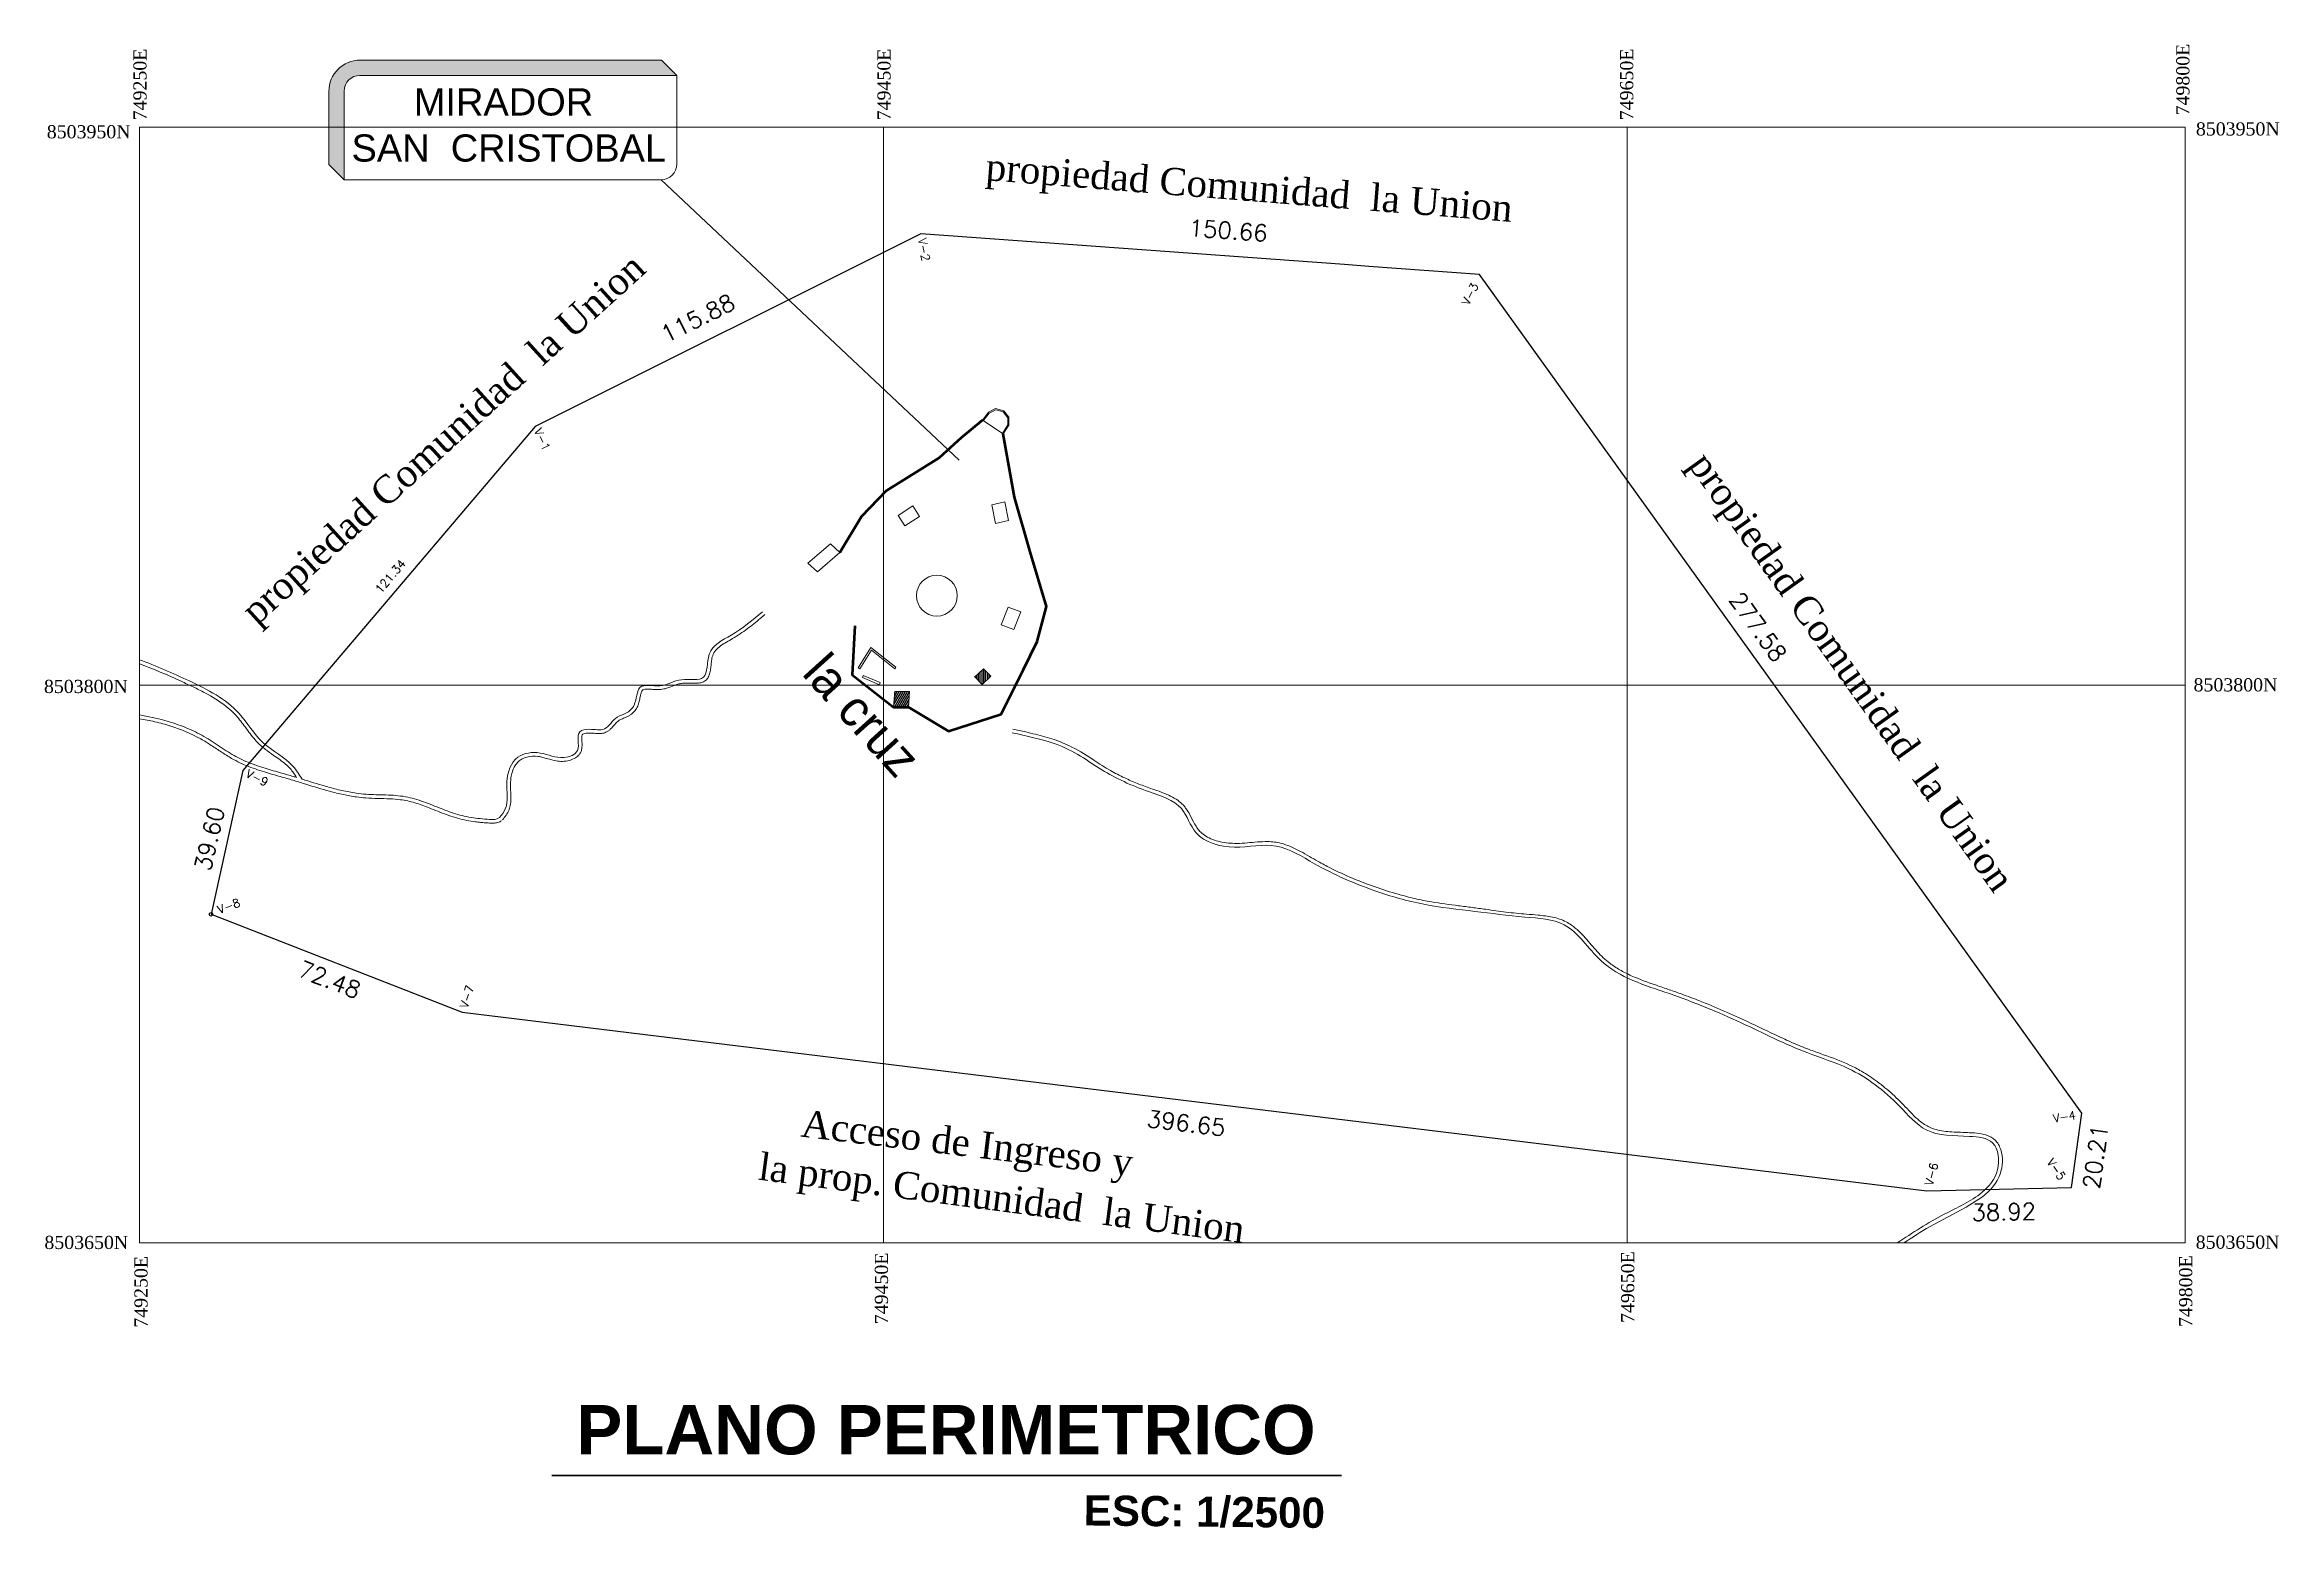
# Model space of a CAD drawing. Header units: metres. Extents: x 706327 to 709352, y 8490049 to 8490642.
# Drawn here: x 707735.1 to 707975.5, y 8490207.3 to 8490366.8 of the extents above; entities that cross this region are included whole.
import ezdxf
from ezdxf.enums import TextEntityAlignment as Align

# ---------------------------------------------------------------- set-up
doc = ezdxf.new("R2010")
doc.units = ezdxf.units.M
for name, color, linetype, lineweight in [('1-blanco', 7, 'Continuous', 25), ('2D Drafting - General_Pen_No__1', 7, 'Continuous', 13), ('auxiliar', 1, 'Continuous', 9), ('CUADROS', 9, 'Continuous', 20), ('EICers.Inodoros', 190, 'Continuous', 0), ('MUROS-05', 5, 'Continuous', 30), ('TEXTO', 152, 'Continuous', 0), ('Textos', 7, 'Continuous', 25)]:
    doc.layers.add(name, color=color, linetype=linetype, lineweight=lineweight)
for name, color, linetype in [('C-SSWR-PIPE-PATT', 7, 'Continuous'), ('C-TOPO', 7, 'Continuous'), ('C-TOPO-MINR', 8, 'Continuous'), ('C-TOPO-MINR-N', 11, 'Continuous')]:
    doc.layers.add(name, color=color, linetype=linetype)
doc.styles.add('ARIAL', font='arial.ttf')
doc.styles.add('L120', font='times.ttf', dxfattribs={"height": 3})
doc.styles.add('ROMANS', font='romans.shx', dxfattribs={"height": 0.75})
doc.styles.get("Standard").update_dxf_attribs({"font": 'simplex.shx'})

msp = doc.modelspace()

# ---------------------------------------------------------------- texts
at = {"layer": '1-blanco', "linetype": 'Continuous', "lineweight": 9, "style": 'L120'}
for s, height, rotation, p in [('749250E', 1.41439, 90, (707746.5185, 8490366.3804, 5839.497)), ('749450E', 1.41439, 90, (707826.5291, 8490366.3793, 5839.497)), ('749650E', 1.41439, 90, (707906.4021, 8490366.3897, 5839.497)), ('749800E', 1.41439, 90, (707966.208, 8490366.908, 5839.497)), ('   propiedad Comunidad  la Union ', 2.917182, 355.444636, (707893.8952, 8490346.7827, -11678.994)), ('   propiedad Comunidad  la Union ', 2.917182, 42.224393, (707801.3964, 8490342.5299, -11678.994)), ('   propiedad Comunidad  la Union ', 2.917182, 305.509387, (707944.7116, 8490274.0226, -11678.994)), ('Acceso de Ingreso y', 2.917182, 353.162079, (707851.8731, 8490244.2573, -11678.994)), ('   la prop. Comunidad  la Union ', 2.917182, 352.5384, (707864.9385, 8490236.9255, -11678.994)), ('749250E', 1.41439, 90, (707746.6286, 8490236.5489, 5839.497)), ('749450E', 1.41439, 90, (707826.2549, 8490236.9177, 5839.497)), ('749650E', 1.41439, 90, (707906.5118, 8490237.0568, 5839.497)), ('749800E', 1.41439, 90, (707966.5147, 8490236.6188, 5839.497))]:
    msp.add_text(s, height=height, rotation=rotation, dxfattribs=at).set_placement(p, align=Align.BOTTOM_RIGHT)
for s, p in [('8503950N', (707735.3632, 8490356.309, 5839.497)), ('8503950N', (707966.4802, 8490356.6144, 5839.497)), ('8503800N', (707966.2277, 8490296.8349, 5839.497)), ('8503800N', (707735.0609, 8490296.6619, 5839.497)), ('8503650N', (707735.1072, 8490236.8739, 5839.497)), ('8503650N', (707966.4593, 8490236.9037, 5839.497))]:
    msp.add_text(s, height=1.41439, dxfattribs=at).set_placement(p, align=Align.BOTTOM_LEFT)
at = {"layer": '1-blanco', "linetype": 'Continuous', "lineweight": 9, "attachment_point": 8}
for s, insert, char_height, rotation in [('{\\fArial|b1|i0|c0|p34;PLANO PERIMETRICO}', (707832.0646, 8490215.1423, 5839.497), 5.308416, 0.014456), ('{\\fArial|b1|i0|c0|p34;ESC: 1/2500}', (707859.8331, 8490207.3454, 5839.497), 3.244032, 359.393468)]:
    msp.add_mtext(s, dxfattribs=dict(at, insert=insert, char_height=char_height, rotation=rotation))
at = {"layer": '2D Drafting - General_Pen_No__1', "attachment_point": 5}
for s, insert, char_height, rotation in [('\\A1;150.66', (707862.4211, 8490346.8215, 5839.497), 1.8, 355.83941), ('\\A1;115.88', (707805.3731, 8490337.3931, 5839.497), 1.8, 26.552165), ('\\A1;121.34', (707772.3178, 8490309.6347, 5839.497), 0.9, 49.633042), ('\\A1;277.58', (707919.3938, 8490304.2042, 5839.497), 1.8, 305.681378), ('\\A1;39.60', (707752.8638, 8490281.4172, 5839.497), 1.8, 77.092513), ('\\A1;72.48', (707765.7642, 8490266.267, 5839.497), 1.8, 338.694911), ('\\A1;396.65', (707857.9092, 8490250.8226, 5839.497), 1.8, 353.049457), ('\\A1;20.21', (707955.687, 8490247.2285, 5839.497), 1.8, 82.061806), ('\\A1;38.92', (707945.8143, 8490241.2887, 5839.497), 1.8, 1.223715)]:
    msp.add_mtext(s, dxfattribs=dict(at, insert=insert, char_height=char_height, rotation=rotation))
at = {"layer": 'auxiliar', "char_height": 0.9, "attachment_point": 5}
for s, insert, rotation in [('\\A1;V-2', (707829.7223, 8490344.7613, 5839.497), 279.779958), ('\\A1;V-3', (707888.4271, 8490339.9895, 5839.497), 63.457938), ('\\A1;V-1', (707788.6489, 8490324.3548, 5839.497), 294.448343), ('\\A1;V-9', (707757.9894, 8490287.9593, 5839.497), 333.494323), ('\\A1;V-8', (707754.9416, 8490274.1723, 5839.497), 21.323663), ('\\A1;V-7', (707780.5501, 8490264.4397, 5839.497), 73.25162), ('\\A1;V-4', (707952.3437, 8490251.523, 5839.497), 9.678909), ('\\A1;V-6', (707938.0424, 8490245.3459, 5839.497), 75.517888), ('\\A1;V-5', (707951.4631, 8490245.8802, 5839.497), 304.69181)]:
    msp.add_mtext(s, dxfattribs=dict(at, insert=insert, rotation=rotation))
at = {"layer": 'CUADROS', "color": 7, "insert": (707819.3571, 8490301.7281, 5839.497), "char_height": 3.9, "attachment_point": 1, "rotation": 312.110875, "style": 'ROMANS'}
msp.add_mtext_dynamic_manual_height_columns('{\\fBerlin Sans FB|b0|i0|c0|p34;la cruz}', width=37.874526, gutter_width=3.75, heights=[0], dxfattribs=at)
at = {"layer": 'Textos', "linetype": 'Continuous', "style": 'ARIAL'}
for s, p in [('MIRADOR ', (707785.0503, 8490360.6502, 5839.497)), ('SAN  CRISTOBAL', (707785.0503, 8490355.6936, 5839.497))]:
    msp.add_text(s, height=2.925, dxfattribs=at).set_placement(p, align=Align.MIDDLE)

# ---------------------------------------------------------------- hatches: boundary and pattern name
at = {"layer": 'C-TOPO'}
h = msp.add_hatch(dxfattribs=at)
h.set_pattern_fill('ANSI31', color=256, scale=0.06, angle=45)
h.set_pattern_definition([(90, (408045.33272, 5088777.94566), (-0.1905, 0), [])])
h.paths.add_polyline_path([(707836.8886, 8490298.8806), (707836.0916, 8490299.6898), (707835.1708, 8490298.8099), (707835.9678, 8490298.0006)])
h = msp.add_hatch(dxfattribs=at)
h.set_pattern_fill('ANSI31', color=256, scale=0.06, angle=15)
h.set_pattern_definition([(60, (408045.33272, 5088777.94566), (-0.164977839421, 0.09525), [])])
h.paths.add_polyline_path([(707828.1537, 8490297.2557), (707826.556, 8490297.2449), (707826.4723, 8490296.0739), (707826.5482, 8490296.0771), (707826.757, 8490296.0917), (707826.9995, 8490296.1168), (707827.2621, 8490296.1553), (707827.5311, 8490296.2097), (707827.7819, 8490296.2601), (707828.0028, 8490296.2961), (707828.0862, 8490296.3125)])
h.paths.add_polyline_path([(707828.0862, 8490296.3125), (707828.0028, 8490296.2961), (707827.7819, 8490296.2601), (707827.5311, 8490296.2097), (707827.2621, 8490296.1553), (707826.9995, 8490296.1168), (707826.757, 8490296.0917), (707826.5482, 8490296.0771), (707826.4723, 8490296.0739), (707826.4361, 8490295.5687), (707828.0338, 8490295.5795)])
at = {"layer": 'CUADROS'}
h = msp.add_hatch(color=256, dxfattribs=at)
edge = h.paths.add_edge_path()
edge.add_line((707765.7005, 8490353.9363), (707767.348, 8490352.282))
edge.add_line((707767.348, 8490352.282), (707767.348, 8490361.8126))
edge.add_arc((707769.0355, 8490361.8126), 1.6875, 450, 540, ccw=False)
edge.add_line((707769.0355, 8490363.5001), (707803.1167, 8490363.5001))
edge.add_line((707803.1167, 8490363.5001), (707801.476, 8490365.1476))
edge.add_line((707801.476, 8490365.1476), (707769.0755, 8490365.1476))
edge.add_arc((707769.0755, 8490361.7726), 3.375, 450, 540)
edge.add_line((707765.7005, 8490361.7726), (707765.7005, 8490353.9363))

# ---------------------------------------------------------------- linework, layer by layer
at = {"layer": 'C-SSWR-PIPE-PATT', "elevation": 5839.497, "flags": 128}
for points in [[(707874.9054, 8490343.1526), (707829.3489, 8490346.4666), (707787.8845, 8490325.7461), (707787.8845, 8490325.7461), (707756.4485, 8490288.7656)], [(707756.4485, 8490288.7656), (707756.4485, 8490288.7656), (707756.4485, 8490288.7656), (707756.4485, 8490288.7656), (707756.4485, 8490288.7656), (707756.4485, 8490288.7656), (707753.0283, 8490273.2994), (707753.0283, 8490273.2994), (707780.0389, 8490262.7657), (707780.0389, 8490262.7657), (707780.0389, 8490262.7657), (707780.0389, 8490262.7657), (707780.0389, 8490262.7657), (707780.0389, 8490262.7657), (707780.0389, 8490262.7657), (707937.5341, 8490243.5657), (707953.1002, 8490243.8982), (707954.2166, 8490251.9047), (707954.2166, 8490251.9047), (707954.2166, 8490251.9047), (707954.2166, 8490251.9047), (707889.4532, 8490342.0944), (707877.5273, 8490342.9619)], [(707877.5273, 8490342.9619), (707874.9054, 8490343.1526)]]:
    msp.add_lwpolyline(points, dxfattribs=at)
at = {"layer": 'C-SSWR-PIPE-PATT'}
msp.add_circle((707753.0283, 8490273.2994, 5839.497), 0.1964, dxfattribs=at)
at = {"layer": 'C-TOPO-MINR', "color": 136, "linetype": 'Continuous', "lineweight": 0, "elevation": 5839.497}
msp.add_lwpolyline([(707829.0086, 8490346.1704), (707829.0085, 8490346.1708)], dxfattribs=at)
at = {"layer": 'C-TOPO-MINR-N', "lineweight": 5}
for p, q in [((707745.3327, 8490237.9457, 5839.497), (707745.3327, 8490357.9457, 5839.497)), ((707745.3327, 8490357.9457, 5839.497), (707965.3327, 8490357.9457, 5839.497)), ((707825.3327, 8490237.9457, 5839.497), (707825.3327, 8490357.9457, 5839.497)), ((707905.3327, 8490237.9457, 5839.497), (707905.3327, 8490357.9457, 5839.497)), ((707965.3327, 8490237.9457, 5839.497), (707965.3327, 8490357.9457, 5839.497)), ((707745.3327, 8490297.9457, 5839.497), (707965.3327, 8490297.9457, 5839.497)), ((707745.3327, 8490237.9457, 5839.497), (707965.3327, 8490237.9457, 5839.497))]:
    msp.add_line(p, q, dxfattribs=at)
at = {"layer": 'CUADROS', "color": 7, "elevation": 5839.497}
msp.add_lwpolyline([(707767.348, 8490352.282), (707765.7005, 8490353.9363), (707765.7005, 8490361.7726, -0.41421356), (707769.0755, 8490365.1476), (707801.476, 8490365.1476), (707801.476, 8490365.1476), (707803.1167, 8490363.5001)], format="xyb", dxfattribs=at)
msp.add_lwpolyline([(707803.1167, 8490363.5001), (707803.1167, 8490363.5001), (707803.1167, 8490353.9695, -0.41421356), (707801.4292, 8490352.282), (707801.4292, 8490352.282), (707767.348, 8490352.282), (707767.348, 8490361.8126, -0.41421356), (707769.0355, 8490363.5001)], format="xyb", close=True, dxfattribs=at)
at = {"layer": 'CUADROS', "color": 7, "elevation": 5839.497, "flags": 128}
for points in [[(707801.4292, 8490352.282), (707801.4292, 8490352.282), (707801.4292, 8490352.282), (707833.5017, 8490322.1249)], [(707835.9816, 8490326.4225), (707836.6224, 8490327.2908), (707837.4023, 8490327.6823), (707838.2705, 8490327.4227), (707838.8232, 8490326.7307), (707838.8266, 8490325.8784), (707838.2332, 8490324.94)], [(707836.0781, 8490326.3513), (707836.7019, 8490327.1965), (707837.4136, 8490327.5537), (707838.2002, 8490327.3185), (707838.7034, 8490326.6885), (707838.7065, 8490325.9129), (707838.1335, 8490325.0053), (707838.3207, 8490324.1461)], [(707835.9776, 8490326.4171), (707838.2332, 8490324.94)], [(707826.5655, 8490299.6809), (707826.6742, 8490299.8502), (707823.9999, 8490301.9961), (707822.6116, 8490299.8031), (707822.7862, 8490299.7017), (707824.0492, 8490301.7001), (707826.5655, 8490299.6809)]]:
    msp.add_lwpolyline(points, dxfattribs=at)
for points in [[(707829.228, 8490316.0694), (707827.6499, 8490315.0454), (707826.9323, 8490316.1822), (707828.5104, 8490317.2062)], [(707836.9972, 8490317.3197), (707838.4123, 8490317.6555), (707838.791, 8490315.6425), (707837.376, 8490315.3067)], [(707820.6637, 8490312.1818), (707818.2379, 8490310.1084), (707817.2252, 8490311.0566), (707819.6509, 8490313.13)], [(707838.7482, 8490306.3005), (707840.1217, 8490305.8223), (707839.358, 8490303.9217), (707837.9845, 8490304.3998)], [(707823.1716, 8490298.9836), (707825.0024, 8490298.1998), (707824.906, 8490297.9723), (707823.0752, 8490298.7561)], [(707835.9678, 8490298.0006), (707835.1708, 8490298.8099), (707836.0916, 8490299.6898), (707836.8886, 8490298.8806)], [(707828.0338, 8490295.5795), (707828.0338, 8490295.5795), (707826.4361, 8490295.5687), (707826.556, 8490297.2449), (707828.1537, 8490297.2557), (707828.1537, 8490297.2557)]]:
    msp.add_lwpolyline(points, close=True, dxfattribs=at)
at = {"layer": 'CUADROS', "color": 7}
msp.add_circle((707831.0855, 8490307.5544, 5839.497), 2.1965, dxfattribs=at)
at = {"layer": 'EICers.Inodoros', "linetype": 'Continuous', "lineweight": 5, "elevation": 5839.497, "flags": 128}
msp.add_lwpolyline([(707937.8422, 8490239.6966), (707941.7794, 8490241.8029), (707943.5284, 8490242.9203), (707944.1302, 8490243.4566), (707944.4001, 8490243.7123)], dxfattribs=at)
at = {"layer": 'EICers.Inodoros', "linetype": 'Continuous', "lineweight": 5}
for points, knots in [([(707762.8231, 8490287.8228, 5839.497), (707762.9234, 8490287.7917, 5839.497), (707763.0236, 8490287.7606, 5839.497), (707763.952, 8490287.472, 5839.497), (707764.7748, 8490287.2137, 5839.497), (707766.0964, 8490286.8447, 5839.497), (707766.5946, 8490286.7159, 5839.497), (707767.6111, 8490286.4879, 5839.497), (707768.1295, 8490286.3898, 5839.497), (707768.9978, 8490286.2673, 5839.497), (707769.3454, 8490286.2295, 5839.497), (707770.0465, 8490286.1787, 5839.497), (707770.4011, 8490286.1646, 5839.497), (707771.4721, 8490286.1327, 5839.497), (707772.1956, 8490286.1251, 5839.497), (707773.2546, 8490286.0349, 5839.497), (707773.5926, 8490285.9942, 5839.497), (707774.6001, 8490285.8141, 5839.497), (707775.2521, 8490285.6156, 5839.497), (707776.531, 8490285.1567, 5839.497), (707777.1589, 8490284.8964, 5839.497), (707778.2173, 8490284.4803, 5839.497), (707778.6489, 8490284.317, 5839.497), (707779.3966, 8490284.0721, 5839.497), (707779.7114, 8490283.9811, 5839.497), (707780.3484, 8490283.8273, 5839.497), (707780.6703, 8490283.7633, 5839.497), (707781.6443, 8490283.6035, 5839.497), (707782.3052, 8490283.5399, 5839.497), (707783.3525, 8490283.4782, 5839.497), (707783.7337, 8490283.4638, 5839.497), (707784.0559, 8490283.6819, 5839.497), (707784.2951, 8490283.9858, 5839.497), (707785.1552, 8490285.0786, 5839.497), (707784.5268, 8490287.5077, 5839.497), (707785.5652, 8490290.52, 5839.497), (707788.6004, 8490290.8843, 5839.497), (707790.5394, 8490289.8064, 5839.497), (707793.0162, 8490290.7222, 5839.497), (707792.0933, 8490293.008, 5839.497), (707793.9549, 8490293.2785, 5839.497), (707795.5475, 8490292.8598, 5839.497), (707796.3831, 8490294.5349, 5839.497), (707797.756, 8490294.8592, 5839.497), (707798.863, 8490295.8732, 5839.497), (707798.7144, 8490298.3187, 5839.497), (707801.6117, 8490297.5058, 5839.497), (707803.3843, 8490298.8823, 5839.497), (707806.6608, 8490298.0908, 5839.497), (707806.0894, 8490301.8935, 5839.497), (707809.4492, 8490303.3908, 5839.497), (707811.2794, 8490304.9405, 5839.497), (707812.3269, 8490305.8274, 5839.497)], [551.27195983, 551.27195983, 551.27195983, 551.27195983, 552.05092309, 552.05092309, 558.49473727, 558.49473727, 562.39048486, 562.39048486, 566.41725299, 566.41725299, 569.091744, 569.091744, 571.76623501, 571.76623501, 577.11521704, 577.11521704, 579.62897904, 579.62897904, 584.65650305, 584.65650305, 589.68402707, 589.68402707, 593.15923528, 593.15923528, 595.68001974, 595.68001974, 598.20080419, 598.20080419, 603.24237309, 603.24237309, 606.0992864, 606.0992864, 606.0992864, 608.91048765, 616.20912091, 623.49096983, 629.54535944, 636.13741858, 640.20249999, 645.20791609, 647.88233274, 651.93053133, 656.61891924, 659.18471545, 662.25161358, 667.32745603, 672.61835737, 678.68645101, 684.62143849, 691.00355937, 698.84632669, 709.33980731, 709.33980731, 709.33980731, 709.33980731]), ([(707784.3702, 8490283.4345, 5839.497), (707784.434, 8490283.5156, 5839.497), (707784.4992, 8490283.5984, 5839.497), (707784.6934, 8490283.8538, 5839.497), (707784.8214, 8490284.0331, 5839.497), (707784.9848, 8490284.3259, 5839.497), (707785.0345, 8490284.4278, 5839.497), (707785.1177, 8490284.6357, 5839.497), (707785.1515, 8490284.7408, 5839.497), (707785.233, 8490285.057, 5839.497), (707785.2611, 8490285.2687, 5839.497), (707785.2874, 8490285.6888, 5839.497), (707785.2856, 8490285.8975, 5839.497), (707785.2656, 8490286.4847, 5839.497), (707785.2353, 8490286.8594, 5839.497), (707785.2347, 8490287.4288, 5839.497), (707785.2445, 8490287.6304, 5839.497), (707785.292, 8490288.0325, 5839.497), (707785.3289, 8490288.2313, 5839.497), (707785.4633, 8490288.7421, 5839.497), (707785.5852, 8490289.0395, 5839.497), (707785.8428, 8490289.4535, 5839.497), (707785.9576, 8490289.5967, 5839.497), (707786.2064, 8490289.8314, 5839.497), (707786.3381, 8490289.9247, 5839.497), (707786.6385, 8490290.0813, 5839.497), (707786.8052, 8490290.1436, 5839.497), (707787.3663, 8490290.288, 5839.497), (707787.8001, 8490290.3078, 5839.497), (707788.3823, 8490290.2384, 5839.497), (707788.5489, 8490290.2057, 5839.497), (707788.8881, 8490290.123, 5839.497), (707789.0595, 8490290.0734, 5839.497), (707789.5253, 8490289.938, 5839.497), (707789.8278, 8490289.8487, 5839.497), (707790.3643, 8490289.756, 5839.497), (707790.5833, 8490289.7335, 5839.497), (707791.0668, 8490289.7386, 5839.497), (707791.3359, 8490289.7721, 5839.497), (707791.8157, 8490289.9041, 5839.497), (707792.0283, 8490289.9892, 5839.497), (707792.3682, 8490290.2018, 5839.497), (707792.5038, 8490290.3136, 5839.497), (707792.6807, 8490290.5303, 5839.497), (707792.737, 8490290.6167, 5839.497), (707792.8146, 8490290.7775, 5839.497), (707792.8407, 8490290.8471, 5839.497), (707792.8806, 8490290.9843, 5839.497), (707792.8951, 8490291.0526, 5839.497), (707792.9372, 8490291.3213, 5839.497), (707792.9358, 8490291.5159, 5839.497), (707792.9222, 8490291.8825, 5839.497), (707792.9095, 8490292.0549, 5839.497), (707792.9059, 8490292.3116, 5839.497), (707792.9107, 8490292.4068, 5839.497), (707792.9309, 8490292.5301, 5839.497), (707792.9431, 8490292.5685, 5839.497), (707792.9614, 8490292.608, 5839.497), (707792.9678, 8490292.618, 5839.497), (707792.9787, 8490292.6317, 5839.497), (707792.9834, 8490292.6367, 5839.497), (707793.0011, 8490292.6513, 5839.497), (707793.0133, 8490292.66, 5839.497), (707793.0722, 8490292.6937, 5839.497), (707793.143, 8490292.7207, 5839.497), (707793.3206, 8490292.7602, 5839.497), (707793.4268, 8490292.7732, 5839.497), (707793.6505, 8490292.7851, 5839.497), (707793.7666, 8490292.7841, 5839.497), (707794.0012, 8490292.7734, 5839.497), (707794.1206, 8490292.7638, 5839.497), (707794.4209, 8490292.7399, 5839.497), (707794.6039, 8490292.7249, 5839.497), (707794.9459, 8490292.7294, 5839.497), (707795.104, 8490292.743, 5839.497), (707795.3371, 8490292.8024, 5839.497), (707795.4103, 8490292.8267, 5839.497), (707795.5861, 8490292.9028, 5839.497), (707795.6812, 8490292.9597, 5839.497), (707795.854, 8490293.0839, 5839.497), (707795.9325, 8490293.1516, 5839.497), (707796.1766, 8490293.3837, 5839.497), (707796.3219, 8490293.558, 5839.497), (707796.602, 8490293.8728, 5839.497), (707796.7363, 8490294.0125, 5839.497), (707796.9117, 8490294.1448, 5839.497), (707796.9555, 8490294.1733, 5839.497), (707797.0544, 8490294.2287, 5839.497), (707797.1086, 8490294.255, 5839.497), (707797.2944, 8490294.3367, 5839.497), (707797.4426, 8490294.3892, 5839.497), (707797.6858, 8490294.4895, 5839.497), (707797.7723, 8490294.5278, 5839.497), (707797.9459, 8490294.6176, 5839.497), (707798.0306, 8490294.6677, 5839.497), (707798.276, 8490294.834, 5839.497), (707798.4284, 8490294.9662, 5839.497), (707798.6738, 8490295.2484, 5839.497), (707798.7723, 8490295.3916, 5839.497), (707798.8955, 8490295.6313, 5839.497), (707798.9325, 8490295.7172, 5839.497), (707798.9956, 8490295.8876, 5839.497), (707799.0224, 8490295.973, 5839.497), (707799.0931, 8490296.2271, 5839.497), (707799.1277, 8490296.3938, 5839.497), (707799.1914, 8490296.707, 5839.497), (707799.2205, 8490296.8536, 5839.497), (707799.2851, 8490297.1056, 5839.497), (707799.3212, 8490297.2105, 5839.497), (707799.3762, 8490297.319, 5839.497), (707799.3945, 8490297.347, 5839.497), (707799.4233, 8490297.3829, 5839.497), (707799.4341, 8490297.3935, 5839.497), (707799.4566, 8490297.4117, 5839.497), (707799.4703, 8490297.4207, 5839.497), (707799.5289, 8490297.4507, 5839.497), (707799.5931, 8490297.4712, 5839.497), (707799.7663, 8490297.4969, 5839.497), (707799.8739, 8490297.5022, 5839.497), (707800.1151, 8490297.4999, 5839.497), (707800.2486, 8490297.4925, 5839.497), (707800.6069, 8490297.47, 5839.497), (707800.8412, 8490297.4525, 5839.497), (707801.1872, 8490297.4547, 5839.497), (707801.2968, 8490297.4596, 5839.497), (707801.5102, 8490297.4815, 5839.497), (707801.6132, 8490297.4978, 5839.497), (707801.9117, 8490297.5586, 5839.497), (707802.0965, 8490297.6148, 5839.497), (707802.5335, 8490297.7669, 5839.497), (707802.7728, 8490297.8678, 5839.497), (707803.1595, 8490298.0039, 5839.497), (707803.3104, 8490298.0501, 5839.497), (707803.5921, 8490298.1104, 5839.497), (707803.7204, 8490298.1277, 5839.497), (707804.0075, 8490298.145, 5839.497), (707804.1626, 8490298.1455, 5839.497), (707804.5498, 8490298.1391, 5839.497), (707804.7866, 8490298.129, 5839.497), (707805.2118, 8490298.1336, 5839.497), (707805.4011, 8490298.1434, 5839.497), (707805.7231, 8490298.2016, 5839.497), (707805.8578, 8490298.2387, 5839.497), (707806.0653, 8490298.3362, 5839.497), (707806.1407, 8490298.381, 5839.497), (707806.273, 8490298.4848, 5839.497), (707806.3298, 8490298.5411, 5839.497), (707806.4271, 8490298.6594, 5839.497), (707806.4685, 8490298.7219, 5839.497), (707806.5907, 8490298.9418, 5839.497), (707806.6442, 8490299.106, 5839.497), (707806.7231, 8490299.4398, 5839.497), (707806.7482, 8490299.6104, 5839.497), (707806.7894, 8490299.9528, 5839.497), (707806.8053, 8490300.1246, 5839.497), (707806.8435, 8490300.4757, 5839.497), (707806.8664, 8490300.6538, 5839.497), (707806.921, 8490300.9264, 5839.497), (707806.9476, 8490301.0294, 5839.497), (707807.0519, 8490301.3308, 5839.497), (707807.1594, 8490301.5106, 5839.497), (707807.4396, 8490301.8451, 5839.497), (707807.6131, 8490301.9988, 5839.497), (707808.0106, 8490302.2904, 5839.497), (707808.2341, 8490302.4279, 5839.497), (707808.6817, 8490302.6875, 5839.497), (707808.9034, 8490302.8099, 5839.497), (707809.4025, 8490303.1009, 5839.497), (707809.6715, 8490303.2704, 5839.497), (707810.1901, 8490303.6182, 5839.497), (707810.4407, 8490303.7971, 5839.497), (707811.1726, 8490304.3437, 5839.497), (707811.634, 8490304.7215, 5839.497), (707812.2534, 8490305.241, 5839.497), (707812.4196, 8490305.3818, 5839.497), (707812.5853, 8490305.5221, 5839.497)], [606.0992864, 606.0992864, 606.0992864, 606.0992864, 606.84949716, 606.84949716, 608.34991867, 608.34991867, 609.08696556, 609.08696556, 609.82401245, 609.82401245, 611.29810623, 611.29810623, 612.77220002, 612.77220002, 615.48305402, 615.48305402, 617.01457919, 617.01457919, 618.54610436, 618.54610436, 621.11137639, 621.11137639, 622.75815124, 622.75815124, 624.29852444, 624.29852444, 625.83889765, 625.83889765, 629.16513848, 629.16513848, 630.55219178, 630.55219178, 631.93924507, 631.93924507, 634.22068845, 634.22068845, 635.67383349, 635.67383349, 637.27470665, 637.27470665, 638.58682689, 638.58682689, 639.56676125, 639.56676125, 640.11677337, 640.11677337, 640.50516498, 640.50516498, 640.89355659, 640.89355659, 642.05053084, 642.05053084, 643.20750509, 643.20750509, 644.06719601, 644.06719601, 644.70441864, 644.70441864, 645.0989488, 645.0989488, 645.42085885, 645.42085885, 645.7427689, 645.7427689, 646.59368934, 646.59368934, 647.44460978, 647.44460978, 648.29553021, 648.29553021, 649.14645065, 649.14645065, 650.40539148, 650.40539148, 651.42962427, 651.42962427, 651.89545084, 651.89545084, 652.56358637, 652.56358637, 653.23172191, 653.23172191, 654.78255768, 654.78255768, 656.33339345, 656.33339345, 656.88330844, 656.88330844, 657.43322343, 657.43322343, 658.62662322, 658.62662322, 659.24229349, 659.24229349, 659.85796375, 659.85796375, 661.08930428, 661.08930428, 662.1140926, 662.1140926, 662.65081431, 662.65081431, 663.18753602, 663.18753602, 664.26097945, 664.26097945, 665.33442287, 665.33442287, 666.40786629, 666.40786629, 666.95506725, 666.95506725, 667.37343374, 667.37343374, 667.79180023, 667.79180023, 668.7442975, 668.7442975, 669.69679477, 669.69679477, 670.64929204, 670.64929204, 672.12216682, 672.12216682, 672.78381957, 672.78381957, 673.44547232, 673.44547232, 674.76877781, 674.76877781, 676.76311915, 676.76311915, 678.07977348, 678.07977348, 679.17327468, 679.17327468, 680.26677587, 680.26677587, 681.81407521, 681.81407521, 683.06735421, 683.06735421, 683.97632421, 683.97632421, 684.5132758, 684.5132758, 684.98348983, 684.98348983, 685.45370386, 685.45370386, 686.59510559, 686.59510559, 687.73650732, 687.73650732, 688.87790905, 688.87790905, 690.13962935, 690.13962935, 691.00547051, 691.00547051, 692.98309452, 692.98309452, 694.96071854, 694.96071854, 696.93834256, 696.93834256, 698.72378302, 698.72378302, 700.9626188, 700.9626188, 703.20145458, 703.20145458, 707.67912613, 707.67912613, 709.33980731, 709.33980731, 709.33980731, 709.33980731]), ([(707745.3264, 8490300.6668, 5839.497), (707747.1328, 8490299.9949, 5839.497), (707750.8807, 8490298.3561, 5839.497), (707755.8876, 8490295.8261, 5839.497), (707758.3174, 8490291.4227, 5839.497), (707761.4915, 8490289.9715, 5839.497), (707762.5179, 8490288.3169, 5839.497), (707762.8231, 8490287.8228, 5839.497)], [1300.77898171, 1300.77898171, 1300.77898171, 1300.77898171, 1315.26430157, 1331.23622037, 1341.41044425, 1351.60900375, 1355.87587252, 1355.87587252, 1355.87587252, 1355.87587252]), ([(707745.3327, 8490300.2374, 5839.497), (707746.8349, 8490299.6734, 5839.497), (707748.3237, 8490299.0343, 5839.497), (707750.2427, 8490298.1509, 5839.497), (707750.6732, 8490297.9498, 5839.497), (707751.5265, 8490297.54, 5839.497), (707751.9489, 8490297.3302, 5839.497), (707753.1855, 8490296.6713, 5839.497), (707753.9692, 8490296.1924, 5839.497), (707754.9416, 8490295.4183, 5839.497), (707755.2023, 8490295.1885, 5839.497), (707755.6335, 8490294.76, 5839.497), (707755.8092, 8490294.5676, 5839.497), (707756.1502, 8490294.1605, 5839.497), (707756.3158, 8490293.947, 5839.497), (707756.8098, 8490293.29, 5839.497), (707757.1354, 8490292.8299, 5839.497), (707757.6677, 8490292.1717, 5839.497), (707757.8485, 8490291.9616, 5839.497), (707758.1699, 8490291.6263, 5839.497), (707758.304, 8490291.4961, 5839.497), (707758.5825, 8490291.2481, 5839.497), (707758.7256, 8490291.1307, 5839.497), (707759.1616, 8490290.7922, 5839.497), (707759.4609, 8490290.585, 5839.497), (707760.205, 8490290.0743, 5839.497), (707760.6435, 8490289.7768, 5839.497), (707761.2141, 8490289.2926, 5839.497), (707761.3877, 8490289.128, 5839.497), (707761.7958, 8490288.6726, 5839.497), (707762.0192, 8490288.3484, 5839.497), (707762.2328, 8490288.0042, 5839.497)], [1301.17166751, 1301.17166751, 1301.17166751, 1301.17166751, 1313.32043452, 1313.32043452, 1316.81974786, 1316.81974786, 1320.31906121, 1320.31906121, 1327.3176879, 1327.3176879, 1330.05910503, 1330.05910503, 1332.13405572, 1332.13405572, 1334.20900642, 1334.20900642, 1338.35890781, 1338.35890781, 1340.3557555, 1340.3557555, 1341.6762606, 1341.6762606, 1342.99676569, 1342.99676569, 1345.63777589, 1345.63777589, 1349.66705982, 1349.66705982, 1351.62165297, 1351.62165297, 1354.73901959, 1354.73901959, 1354.73901959, 1354.73901959]), ([(707745.3327, 8490294.7264, 5839.497), (707745.3334, 8490294.7263, 5839.497), (707745.3341, 8490294.7262, 5839.497), (707746.2512, 8490294.5767, 5839.497), (707747.1594, 8490294.3855, 5839.497), (707748.701, 8490293.9578, 5839.497), (707749.3415, 8490293.7485, 5839.497), (707750.6004, 8490293.2604, 5839.497), (707751.2182, 8490292.9817, 5839.497), (707752.123, 8490292.5016, 5839.497), (707752.4244, 8490292.3278, 5839.497), (707753.0139, 8490291.9648, 5839.497), (707753.3029, 8490291.7765, 5839.497), (707754.1616, 8490291.2088, 5839.497), (707754.7236, 8490290.8269, 5839.497), (707755.5748, 8490290.3253, 5839.497), (707755.8535, 8490290.1736, 5839.497), (707756.4243, 8490289.8929, 5839.497), (707756.7156, 8490289.7631, 5839.497), (707757.6039, 8490289.3988, 5839.497), (707758.2156, 8490289.1895, 5839.497), (707759.4252, 8490288.8132, 5839.497), (707760.0219, 8490288.6445, 5839.497), (707761.0391, 8490288.3559, 5839.497), (707761.4588, 8490288.2363, 5839.497), (707761.9954, 8490288.0761, 5839.497), (707762.1142, 8490288.0402, 5839.497), (707762.2328, 8490288.0042, 5839.497)], [504.05291841, 504.05291841, 504.05291841, 504.05291841, 504.05797464, 504.05797464, 510.9690308, 510.9690308, 515.95925419, 515.95925419, 520.94947757, 520.94947757, 523.5062529, 523.5062529, 526.06302822, 526.06302822, 531.17657888, 531.17657888, 533.62903261, 533.62903261, 536.08148633, 536.08148633, 540.98639379, 540.98639379, 545.60710891, 545.60710891, 548.829016, 548.829016, 549.74667392, 549.74667392, 549.74667392, 549.74667392]), ([(707745.3327, 8490294.3211, 5839.497), (707745.8845, 8490294.23, 5839.497), (707746.4324, 8490294.1234, 5839.497), (707747.5611, 8490293.8631, 5839.497), (707748.1412, 8490293.7061, 5839.497), (707749.8273, 8490293.1684, 5839.497), (707750.9138, 8490292.7167, 5839.497), (707752.3153, 8490291.9305, 5839.497), (707752.6866, 8490291.699, 5839.497), (707753.4242, 8490291.2191, 5839.497), (707753.7903, 8490290.9718, 5839.497), (707754.5148, 8490290.4976, 5839.497), (707754.8729, 8490290.27, 5839.497), (707755.5358, 8490289.8897, 5839.497), (707755.8369, 8490289.732, 5839.497), (707756.4502, 8490289.4419, 5839.497), (707756.7621, 8490289.3084, 5839.497), (707757.7094, 8490288.9352, 5839.497), (707758.3567, 8490288.7223, 5839.497), (707759.5685, 8490288.3558, 5839.497), (707760.1311, 8490288.1981, 5839.497), (707761.1195, 8490287.917, 5839.497), (707761.5452, 8490287.7941, 5839.497), (707762.3934, 8490287.538, 5839.497), (707762.8166, 8490287.4062, 5839.497), (707764.0856, 8490287.0113, 5839.497), (707764.9311, 8490286.7487, 5839.497), (707766.2747, 8490286.385, 5839.497), (707766.7685, 8490286.2626, 5839.497), (707767.73, 8490286.0583, 5839.497), (707768.1972, 8490285.9743, 5839.497), (707768.9981, 8490285.8649, 5839.497), (707769.3293, 8490285.8297, 5839.497), (707770.0957, 8490285.7739, 5839.497), (707770.5275, 8490285.7598, 5839.497), (707771.3899, 8490285.7366, 5839.497), (707771.8195, 8490285.7276, 5839.497), (707772.6319, 8490285.6881, 5839.497), (707773.0154, 8490285.6596, 5839.497), (707773.6581, 8490285.5773, 5839.497), (707773.9196, 8490285.5332, 5839.497), (707774.4389, 8490285.42, 5839.497), (707774.6971, 8490285.3519, 5839.497), (707775.4685, 8490285.1215, 5839.497), (707775.9784, 8490284.9332, 5839.497), (707777.1077, 8490284.4924, 5839.497), (707777.7274, 8490284.2345, 5839.497), (707778.6708, 8490283.8891, 5839.497), (707778.9878, 8490283.7808, 5839.497), (707779.6277, 8490283.5898, 5839.497), (707779.9515, 8490283.5072, 5839.497), (707780.6028, 8490283.3686, 5839.497), (707780.9307, 8490283.3117, 5839.497), (707781.4709, 8490283.2349, 5839.497), (707781.6822, 8490283.209, 5839.497), (707782.0622, 8490283.1688, 5839.497), (707782.2306, 8490283.1533, 5839.497), (707782.5429, 8490283.1279, 5839.497), (707782.6867, 8490283.1176, 5839.497), (707782.9209, 8490283.1028, 5839.497), (707783.0106, 8490283.0971, 5839.497), (707783.2009, 8490283.0889, 5839.497), (707783.3, 8490283.0867, 5839.497), (707783.5486, 8490283.0958, 5839.497), (707783.7023, 8490283.113, 5839.497), (707784.0009, 8490283.1968, 5839.497), (707784.145, 8490283.2592, 5839.497), (707784.2802, 8490283.3507, 5839.497)], [504.21679933, 504.21679933, 504.21679933, 504.21679933, 508.43585009, 508.43585009, 512.98809363, 512.98809363, 521.82582702, 521.82582702, 525.12722827, 525.12722827, 528.42862952, 528.42862952, 531.5937903, 531.5937903, 534.13023807, 534.13023807, 536.66668584, 536.66668584, 541.73958138, 541.73958138, 546.07131286, 546.07131286, 549.36563256, 549.36563256, 552.65995227, 552.65995227, 559.24859168, 559.24859168, 563.05112389, 563.05112389, 566.60079542, 566.60079542, 569.08306355, 569.08306355, 572.29345274, 572.29345274, 575.50384194, 575.50384194, 578.42363429, 578.42363429, 580.47141436, 580.47141436, 582.51919442, 582.51919442, 586.61475455, 586.61475455, 591.58474373, 591.58474373, 594.06679487, 594.06679487, 596.54884602, 596.54884602, 599.03089716, 599.03089716, 600.61688507, 600.61688507, 601.87558625, 601.87558625, 602.9458181, 602.9458181, 603.61772597, 603.61772597, 604.28963384, 604.28963384, 605.24134249, 605.24134249, 606.0992864, 606.0992864, 606.0992864, 606.0992864]), ([(707934.3443, 8490237.9457, 5839.497), (707936.0217, 8490239.0484, 5839.497), (707938.9492, 8490240.9678, 5839.497), (707943.1989, 8490242.7765, 5839.497), (707945.5374, 8490245.5895, 5839.497), (707945.1539, 8490249.1674, 5839.497), (707941.3064, 8490249.5233, 5839.497), (707937.471, 8490249.3962, 5839.497), (707933.9705, 8490253.5741, 5839.497), (707929.8905, 8490256.6994, 5839.497), (707923.6675, 8490258.6026, 5839.497), (707917.4686, 8490261.8056, 5839.497), (707910.0122, 8490264.867, 5839.497), (707902.6717, 8490266.9622, 5839.497), (707899.2868, 8490272.7218, 5839.497), (707893.8558, 8490272.9541, 5839.497), (707888.9249, 8490273.6429, 5839.497), (707883.4476, 8490274.1999, 5839.497), (707877.6099, 8490275.888, 5839.497), (707872.4524, 8490278.1168, 5839.497), (707867.6723, 8490281.2531, 5839.497), (707863.1955, 8490280.1129, 5839.497), (707858.7641, 8490281.257, 5839.497), (707857.6074, 8490285.3289, 5839.497), (707853.2397, 8490286.5633, 5839.497), (707848.5491, 8490288.7316, 5839.497), (707845.1321, 8490291.5358, 5839.497), (707840.666, 8490292.479, 5839.497), (707839.1795, 8490292.8135, 5839.497)], [1735.93246673, 1735.93246673, 1735.93246673, 1735.93246673, 1750.7928108, 1762.55098632, 1769.91152746, 1777.2405496, 1783.71408603, 1795.44597782, 1805.15067568, 1822.15153956, 1833.83700604, 1853.48659608, 1874.3120183, 1894.8233402, 1908.46534083, 1919.2728704, 1932.80246517, 1946.64665472, 1960.28456538, 1978.05972477, 1989.44676689, 2000.63836282, 2011.70212815, 2019.22827148, 2029.14960047, 2043.03667539, 2057.43230872, 2066.6061769, 2066.6061769, 2066.6061769, 2066.6061769]), ([(707944.4001, 8490243.7123, 5839.497), (707944.5129, 8490243.8345, 5839.497), (707944.6213, 8490243.962, 5839.497), (707944.9132, 8490244.3404, 5839.497), (707945.0832, 8490244.605, 5839.497), (707945.3468, 8490245.1368, 5839.497), (707945.4478, 8490245.3984, 5839.497), (707945.6356, 8490246.1005, 5839.497), (707945.6856, 8490246.5575, 5839.497), (707945.6461, 8490247.4569, 5839.497), (707945.5573, 8490247.9004, 5839.497), (707945.299, 8490248.4733, 5839.497), (707945.2013, 8490248.6405, 5839.497), (707944.9873, 8490248.9142, 5839.497), (707944.8771, 8490249.0265, 5839.497), (707944.6381, 8490249.219, 5839.497), (707944.5098, 8490249.3004, 5839.497), (707944.0756, 8490249.5242, 5839.497), (707943.7491, 8490249.6174, 5839.497), (707943.0811, 8490249.7416, 5839.497), (707942.7384, 8490249.7722, 5839.497), (707942.0661, 8490249.8136, 5839.497), (707941.738, 8490249.8259, 5839.497), (707941.0945, 8490249.8504, 5839.497), (707940.78, 8490249.8621, 5839.497), (707939.8631, 8490249.9128, 5839.497), (707939.2878, 8490249.9683, 5839.497), (707938.4873, 8490250.1492, 5839.497), (707938.2268, 8490250.228, 5839.497), (707937.7897, 8490250.4068, 5839.497), (707937.6089, 8490250.4975, 5839.497), (707937.2521, 8490250.7123, 5839.497), (707937.0769, 8490250.8353, 5839.497), (707936.3986, 8490251.3665, 5839.497), (707935.9125, 8490251.8706, 5839.497), (707935.1654, 8490252.6558, 5839.497), (707934.9115, 8490252.923, 5839.497), (707934.3929, 8490253.4408, 5839.497), (707934.1293, 8490253.6926, 5839.497), (707933.3253, 8490254.4255, 5839.497), (707932.7713, 8490254.8839, 5839.497), (707931.6538, 8490255.7099, 5839.497), (707931.0923, 8490256.081, 5839.497), (707930.0998, 8490256.6566, 5839.497), (707929.6783, 8490256.8782, 5839.497), (707928.3305, 8490257.5123, 5839.497), (707927.381, 8490257.8556, 5839.497), (707925.9718, 8490258.3582, 5839.497), (707925.5068, 8490258.5227, 5839.497), (707924.4674, 8490258.9124, 5839.497), (707923.8945, 8490259.1451, 5839.497), (707922.7548, 8490259.6338, 5839.497), (707922.1889, 8490259.8894, 5839.497), (707920.4967, 8490260.6745, 5839.497), (707919.3761, 8490261.2225, 5839.497), (707917.39, 8490262.1575, 5839.497), (707916.5285, 8490262.5487, 5839.497), (707914.7924, 8490263.3012, 5839.497), (707913.9173, 8490263.6634, 5839.497), (707912.436, 8490264.2451, 5839.497), (707911.8354, 8490264.4725, 5839.497), (707910.772, 8490264.86, 5839.497), (707910.3111, 8490265.0228, 5839.497), (707909.384, 8490265.3406, 5839.497), (707908.9194, 8490265.4957, 5839.497), (707907.5358, 8490265.9695, 5839.497), (707906.6271, 8490266.2971, 5839.497), (707905.3391, 8490266.8817, 5839.497), (707904.9225, 8490267.0918, 5839.497), (707904.1481, 8490267.5403, 5839.497), (707903.7882, 8490267.776, 5839.497), (707903.2044, 8490268.2183, 5839.497), (707902.9718, 8490268.4129, 5839.497), (707902.3026, 8490269.038, 5839.497), (707901.8823, 8490269.5226, 5839.497), (707901.0322, 8490270.5109, 5839.497), (707900.6027, 8490271.0144, 5839.497), (707899.8785, 8490271.7037, 5839.497), (707899.616, 8490271.9271, 5839.497), (707899.1492, 8490272.2561, 5839.497), (707898.9558, 8490272.3758, 5839.497), (707898.2918, 8490272.7206, 5839.497), (707897.7974, 8490272.8777, 5839.497), (707896.7813, 8490273.0818, 5839.497), (707896.2632, 8490273.1588, 5839.497), (707895.3286, 8490273.2423, 5839.497), (707894.914, 8490273.2692, 5839.497), (707894.1298, 8490273.3293, 5839.497), (707893.7578, 8490273.3635, 5839.497), (707893.0178, 8490273.4414, 5839.497), (707892.6508, 8490273.4847, 5839.497), (707891.555, 8490273.6231, 5839.497), (707890.8313, 8490273.7267, 5839.497), (707889.6221, 8490273.8965, 5839.497), (707889.1373, 8490273.9634, 5839.497), (707888.1636, 8490274.0892, 5839.497), (707887.6759, 8490274.1492, 5839.497), (707886.2138, 8490274.3326, 5839.497), (707885.2402, 8490274.4598, 5839.497), (707883.6745, 8490274.7273, 5839.497), (707883.0763, 8490274.8463, 5839.497), (707881.8854, 8490275.1204, 5839.497), (707881.2933, 8490275.2742, 5839.497), (707879.868, 8490275.6808, 5839.497), (707879.0388, 8490275.9481, 5839.497), (707876.5728, 8490276.8147, 5839.497), (707874.9749, 8490277.4759, 5839.497), (707872.9599, 8490278.4947, 5839.497), (707872.5227, 8490278.7271, 5839.497), (707871.7743, 8490279.146, 5839.497), (707871.4619, 8490279.3286, 5839.497), (707870.829, 8490279.6955, 5839.497), (707870.5094, 8490279.8791, 5839.497), (707869.8109, 8490280.2542, 5839.497), (707869.4305, 8490280.4426, 5839.497), (707868.737, 8490280.7278, 5839.497), (707868.4274, 8490280.8357, 5839.497), (707867.8721, 8490280.9804, 5839.497), (707867.6281, 8490281.0278, 5839.497), (707867.1402, 8490281.0883, 5839.497), (707866.8966, 8490281.1027, 5839.497), (707865.925, 8490281.1171, 5839.497), (707865.2014, 8490281.0329, 5839.497), (707864.0943, 8490280.9419, 5839.497), (707863.7109, 8490280.917, 5839.497), (707863.0303, 8490280.9122, 5839.497), (707862.7318, 8490280.9241, 5839.497), (707862.1372, 8490280.9813, 5839.497), (707861.8423, 8490281.0265, 5839.497), (707860.9849, 8490281.2167, 5839.497), (707860.451, 8490281.4166, 5839.497), (707859.809, 8490281.819, 5839.497), (707859.6306, 8490281.956, 5839.497), (707859.3412, 8490282.2333, 5839.497), (707859.2256, 8490282.3671, 5839.497), (707859.0086, 8490282.6673, 5839.497), (707858.9073, 8490282.8324, 5839.497), (707858.6355, 8490283.317, 5839.497), (707858.4725, 8490283.6571, 5839.497), (707858.1732, 8490284.2097, 5839.497), (707858.0489, 8490284.4231, 5839.497), (707857.8221, 8490284.7469, 5839.497), (707857.7313, 8490284.8637, 5839.497), (707857.5354, 8490285.0837, 5839.497), (707857.4315, 8490285.1864, 5839.497), (707857.1054, 8490285.4747, 5839.497), (707856.869, 8490285.6403, 5839.497), (707856.1067, 8490286.0904, 5839.497), (707855.5429, 8490286.3126, 5839.497), (707854.6727, 8490286.6231, 5839.497), (707854.3674, 8490286.7256, 5839.497), (707853.5838, 8490286.9994, 5839.497), (707853.11, 8490287.1779, 5839.497), (707852.183, 8490287.5543, 5839.497), (707851.7306, 8490287.7519, 5839.497), (707850.7571, 8490288.2094, 5839.497), (707850.242, 8490288.4734, 5839.497), (707849.4392, 8490288.9233, 5839.497), (707849.1395, 8490289.1011, 5839.497), (707848.5534, 8490289.4678, 5839.497), (707848.2651, 8490289.6568, 5839.497), (707847.247, 8490290.3258, 5839.497), (707846.499, 8490290.8204, 5839.497), (707845.29, 8490291.436, 5839.497), (707844.9528, 8490291.593, 5839.497), (707844.307, 8490291.8596, 5839.497), (707844.006, 8490291.9724, 5839.497), (707843.3746, 8490292.1845, 5839.497), (707843.0456, 8490292.2842, 5839.497), (707842.0355, 8490292.5681, 5839.497), (707841.3313, 8490292.7372, 5839.497), (707840.1717, 8490293.0023, 5839.497), (707839.7076, 8490293.1047, 5839.497), (707839.2674, 8490293.2037, 5839.497)], [733.81510035, 733.81510035, 733.81510035, 733.81510035, 734.97288978, 734.97288978, 737.10438472, 737.10438472, 738.93615418, 738.93615418, 741.74013248, 741.74013248, 744.54411079, 744.54411079, 745.79249895, 745.79249895, 746.79222741, 746.79222741, 747.79195586, 747.79195586, 750.03673937, 750.03673937, 752.28152288, 752.28152288, 754.52630639, 754.52630639, 756.7710899, 756.7710899, 761.26065692, 761.26065692, 763.59219198, 763.59219198, 765.38247397, 765.38247397, 767.17275596, 767.17275596, 772.39294101, 772.39294101, 775.0121103, 775.0121103, 777.63127958, 777.63127958, 782.86961815, 782.86961815, 787.83138317, 787.83138317, 791.34871703, 791.34871703, 798.81649486, 798.81649486, 802.51355861, 802.51355861, 807.1939755, 807.1939755, 811.87439239, 811.87439239, 821.23522617, 821.23522617, 828.33060493, 828.33060493, 835.42598369, 835.42598369, 840.20223174, 840.20223174, 843.80456731, 843.80456731, 847.40690289, 847.40690289, 854.61157403, 854.61157403, 858.20849338, 858.20849338, 861.57391274, 861.57391274, 863.94383922, 863.94383922, 868.68369218, 868.68369218, 873.42354514, 873.42354514, 875.92092985, 875.92092985, 877.56214666, 877.56214666, 881.28470338, 881.28470338, 885.0072601, 885.0072601, 887.98469987, 887.98469987, 890.7623674, 890.7623674, 893.54003493, 893.54003493, 899.09536999, 899.09536999, 902.78615191, 902.78615191, 906.47693383, 906.47693383, 913.85849767, 913.85849767, 918.48395392, 918.48395392, 923.10941016, 923.10941016, 929.69952207, 929.69952207, 942.97570609, 942.97570609, 946.67273611, 946.67273611, 949.31864945, 949.31864945, 951.96456279, 951.96456279, 955.01659907, 955.01659907, 957.39554773, 957.39554773, 959.18848343, 959.18848343, 960.98141913, 960.98141913, 966.35514792, 966.35514792, 969.20297409, 969.20297409, 971.40526454, 971.40526454, 973.60755499, 973.60755499, 978.01213589, 978.01213589, 979.92759392, 979.92759392, 981.48509105, 981.48509105, 983.04258819, 983.04258819, 985.79992908, 985.79992908, 987.54072122, 987.54072122, 988.55658213, 988.55658213, 989.57244305, 989.57244305, 991.60416488, 991.60416488, 995.82044016, 995.82044016, 998.09275629, 998.09275629, 1001.78646945, 1001.78646945, 1005.4801826, 1005.4801826, 1009.96387652, 1009.96387652, 1012.77169698, 1012.77169698, 1015.57951744, 1015.57951744, 1022.57285819, 1022.57285819, 1025.07976647, 1025.07976647, 1027.0637828, 1027.0637828, 1029.04779913, 1029.04779913, 1033.0158318, 1033.0158318, 1035.7398403, 1035.7398403, 1035.7398403, 1035.7398403])]:
    msp.add_open_spline(points, degree=3, knots=knots, dxfattribs=at)
msp.add_open_spline([(707935.073, 8490237.9457, 5839.497), (707935.998, 8490238.552, 5839.497), (707936.9116, 8490239.1426, 5839.497), (707937.8422, 8490239.6966, 5839.497)], degree=3, dxfattribs=at)
at = {"layer": 'MUROS-05', "color": 5, "linetype": 'Continuous', "lineweight": 50, "flags": 128}
for points, elevation in [([(707835.9776, 8490326.4171), (707833.7026, 8490324.5089), (707831.3331, 8490322.3889), (707825.6172, 8490318.8425), (707822.9927, 8490316.0549), (707820.6637, 8490312.1818)], 5839.497), ([(707822.2805, 8490304.3033), (707821.9767, 8490299.0529), (707826.4361, 8490295.5687), (707828.0338, 8490295.5795), (707832.3418, 8490293.0005), (707837.9916, 8490294.7933), (707840.3513, 8490299.5585), (707841.8706, 8490302.6397), (707842.8687, 8490306.4001), (707841.1117, 8490312.2805), (707839.4437, 8490318.1469), (707838.2332, 8490324.94)], 7087.7778)]:
    msp.add_lwpolyline(points, dxfattribs=dict(at, elevation=elevation))
at = {"layer": 'TEXTO', "lineweight": 30, "elevation": 5839.497, "flags": 128}
msp.add_lwpolyline([(707789.6835, 8490212.9458), (707874.6147, 8490212.9458)], dxfattribs=at)

msp.set_redraw_order([(e.dxf.handle, doc.entitydb.next_handle()) for e in msp.query("TEXT MTEXT ATTDEF DIMENSION ARC_DIMENSION")])  # texts and dimensions are drawn at this point

doc.saveas('drawing.dxf')
